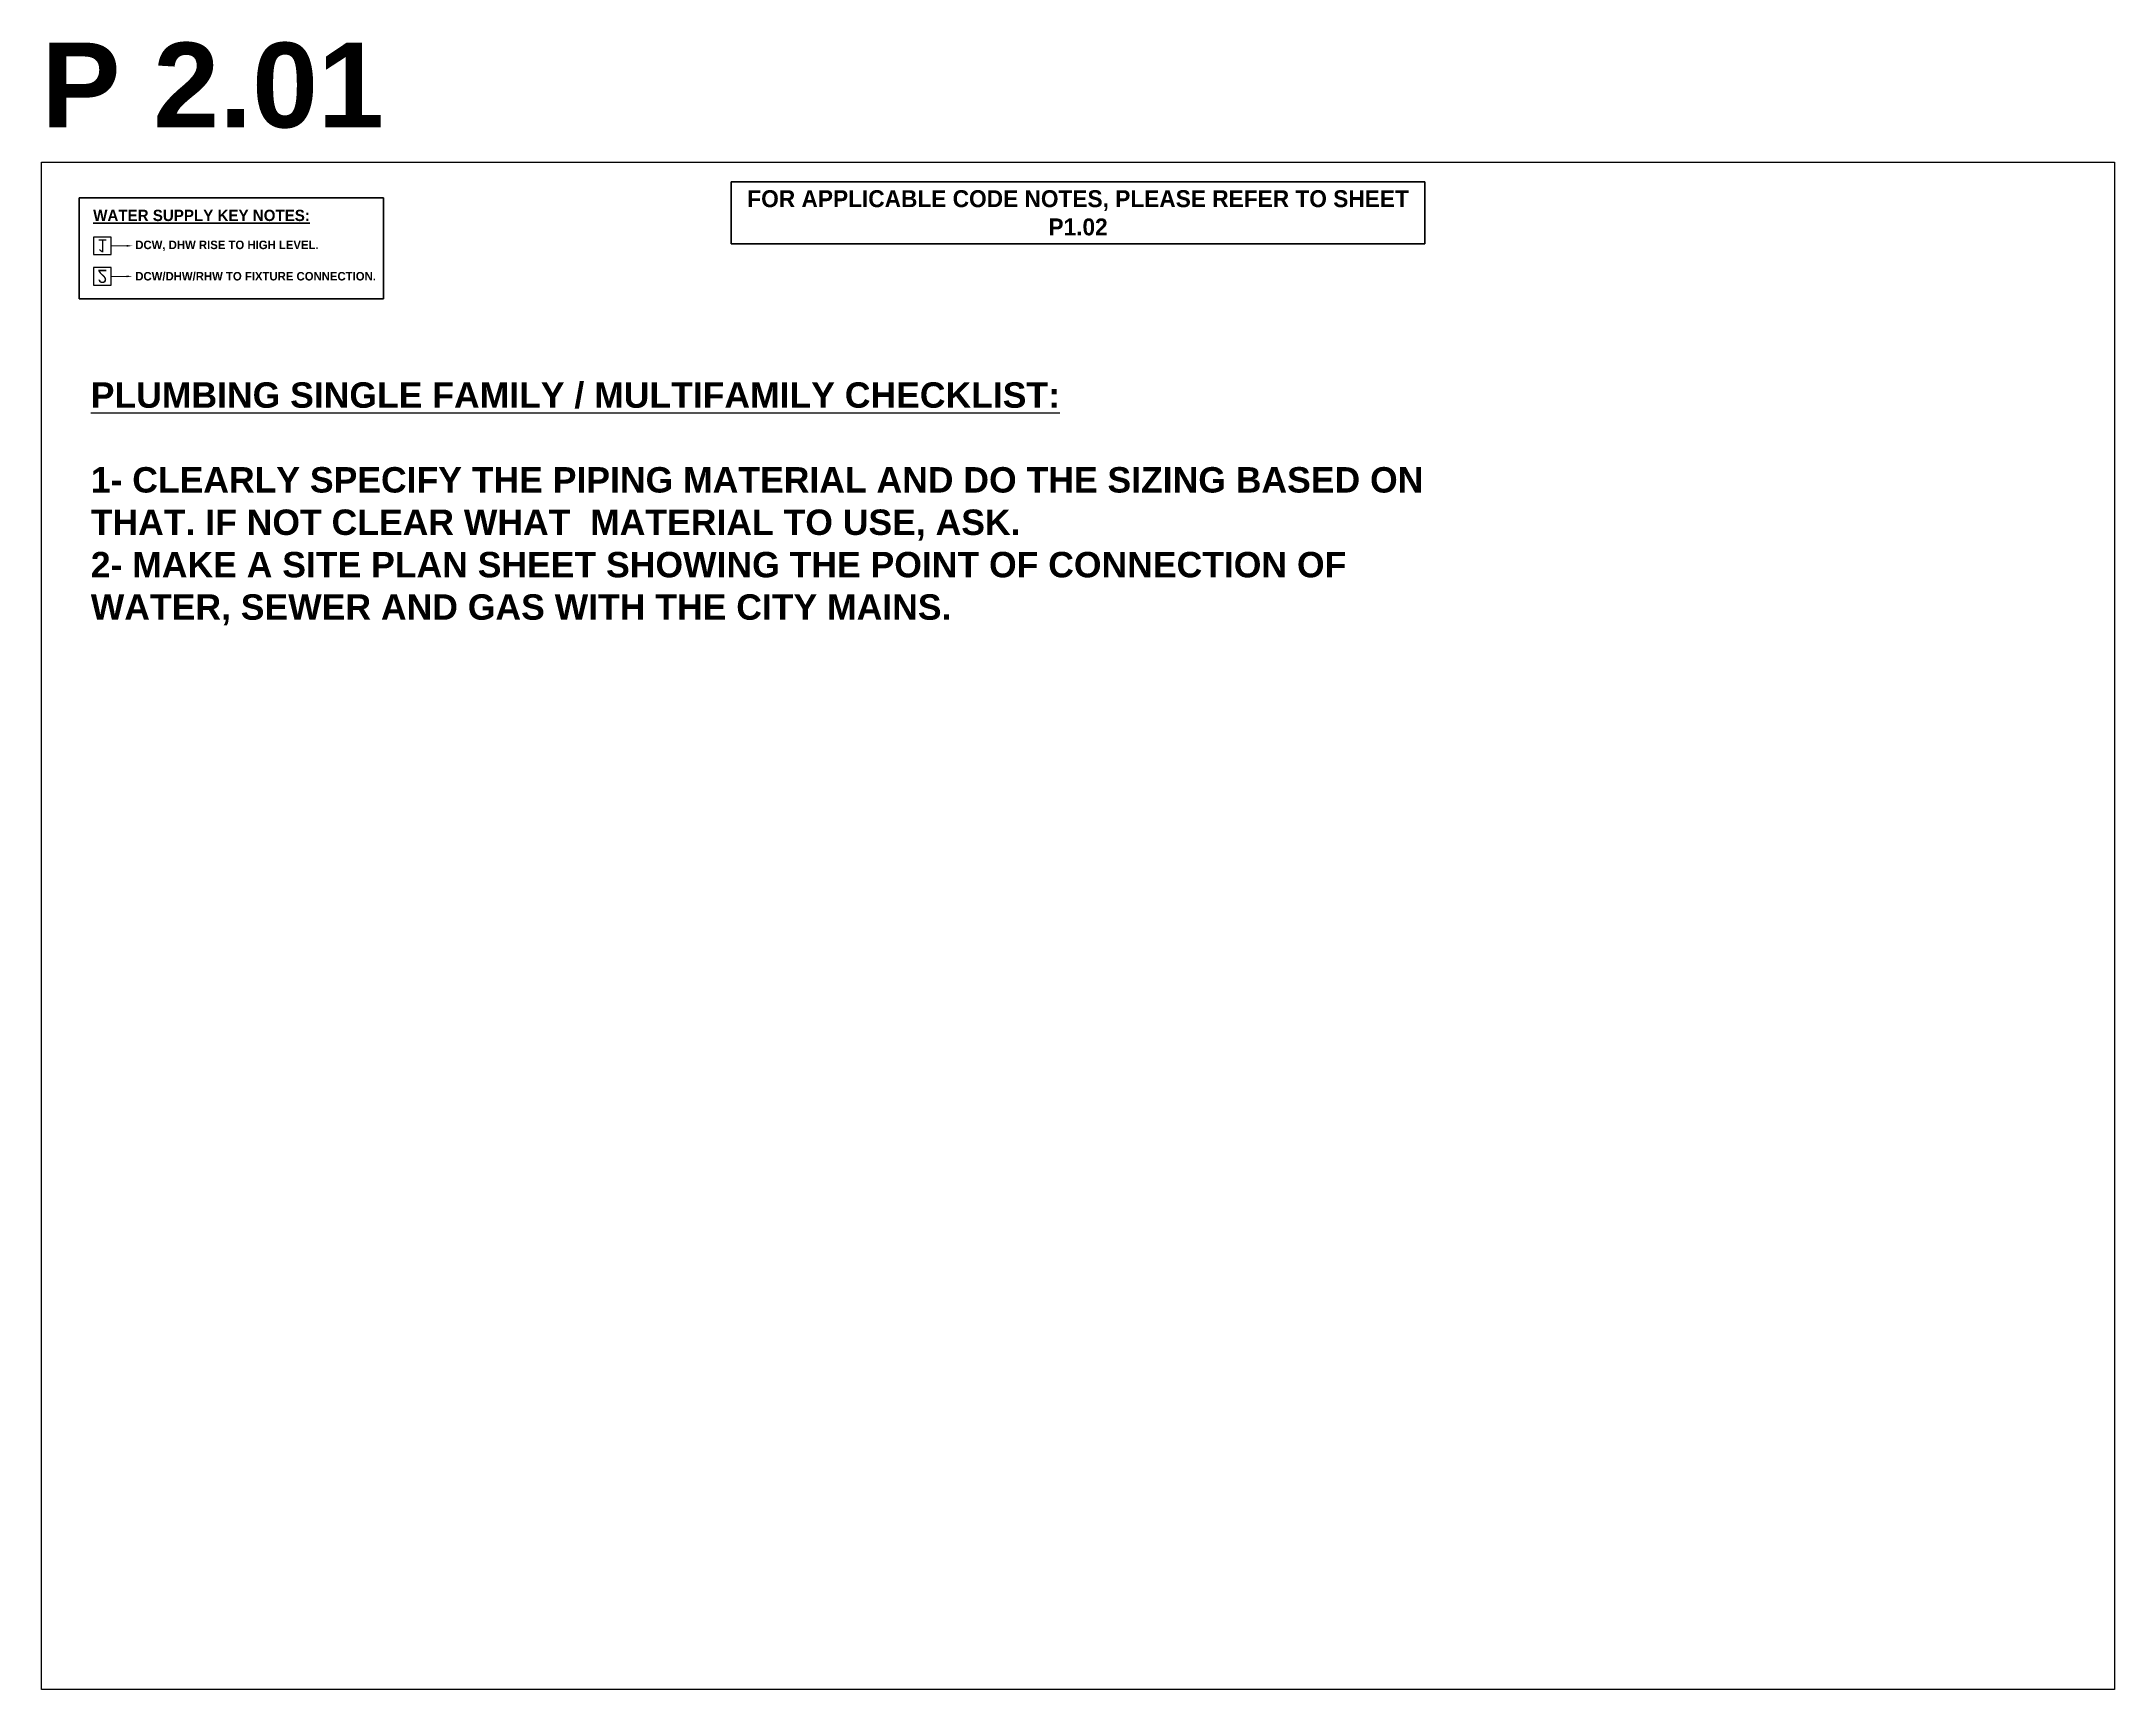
# Model space of a CAD drawing. Header units: inches. Extents: x 2025 to 34930, y -6955 to 4650.
# Drawn here: x 9978 to 11445, y -1678 to -511 of the extents above; entities that cross this region are included whole.
import ezdxf
from ezdxf import colors
from ezdxf.entities.mleader import LeaderData, LeaderLine
from ezdxf.enums import TextEntityAlignment as Align
from ezdxf.math import Vec2, Vec3

# ---------------------------------------------------------------- set-up
doc = ezdxf.new("R2010")
doc.units = ezdxf.units.IN
doc.header["$MEASUREMENT"] = 0
doc.layers.get('DEFPOINTS').update_dxf_attribs({"color": 104})
for name, color, linetype, lineweight in [('P-DR-TEXT', 7, 'Continuous', 25), ('P-WS-KEY NOTES', 7, 'Continuous', 18), ('PDF-TEXT', 7, 'Continuous', 35)]:
    doc.layers.add(name, color=color, linetype=linetype, lineweight=lineweight)
doc.styles.add('BOO', font='GOTHIC.TTF', dxfattribs={"height": 6})
doc.styles.add('PDF Arial', font='arial.ttf')
doc.styles.add('PDF Arial Bold', font='arialbd.ttf')
doc.styles.get("Standard").update_dxf_attribs({"font": 'arial.ttf'})

msp = doc.modelspace()

# ---------------------------------------------------------------- texts
at = {"layer": 'DEFPOINTS', "insert": (9977.6, -512.2), "char_height": 60, "attachment_point": 1, "style": 'PDF Arial'}
msp.add_mtext('{\\fArial|b1|i0|c0|p34;P 2.01}', dxfattribs=at)
at = {"layer": 'DEFPOINTS', "insert": (10012.5, -752.6), "char_height": 18, "width": 966.223, "attachment_point": 1, "style": 'PDF Arial'}
msp.add_mtext('{\\fArial|b1|i0|c0|p34;\\LPLUMBING SINGLE FAMILY / MULTIFAMILY CHECKLIST:\\l\\P\\P1- CLEARLY SPECIFY THE PIPING MATERIAL AND DO THE SIZING BASED ON THAT. IF NOT CLEAR WHAT  MATERIAL TO USE, ASK.\\P2- MAKE A SITE PLAN SHEET SHOWING THE POINT OF CONNECTION OF WATER, SEWER AND GAS WITH THE CITY MAINS.}', dxfattribs=at)
at = {"layer": 'PDF-TEXT', "insert": (10711.1, -632.7), "char_height": 12, "width": 478.864, "attachment_point": 5, "style": 'PDF Arial Bold', "bg_fill": 16, "box_fill_scale": 1.5, "bg_fill_color": 256, "bg_fill_transparency": 0}
msp.add_mtext('{\\fCentury Gothic|b1|i0|c0|p34;FOR APPLICABLE CODE NOTES, PLEASE REFER TO SHEET P1.02}', dxfattribs=at)
at = {"layer": 'PDF-TEXT', "attachment_point": 4, "style": 'BOO'}
for s, insert, char_height, width in [('{\\fCentury Gothic|b1|i0|c0|p34;\\LWATER SUPPLY KEY NOTES:}', (10014.2, -634.5), 8, 183.318), ('{\\fCentury Gothic|b1|i0|c0|p34;DCW, DHW RISE TO HIGH LEVEL.}', (10044, -656), 6, 123.821), ('{\\fCentury Gothic|b1|i0|c0|p34;DCW/DHW/RHW TO FIXTURE CONNECTION.}', (10044, -677.6), 6, 169.924)]:
    msp.add_mtext(s, dxfattribs=dict(at, insert=insert, char_height=char_height, width=width))

# ---------------------------------------------------------------- blocks, each defined once
blk = doc.blocks.new('Cf7961745')
at = {"color": 106, "transparency": 16777216}
blk.add_lwpolyline([(4, -4), (-4, -4), (-4, 4), (4, 4)], close=True, dxfattribs=at)
at = {"layer": 'P-DR-TEXT', "transparency": 16777216, "style": 'BOO'}
blk.add_attdef('?', text='', height=6, dxfattribs=at).set_placement((0, 0), align=Align.MIDDLE_CENTER)

# ---------------------------------------------------------------- linework, layer by layer
at = {"layer": 'DEFPOINTS'}
msp.add_lwpolyline([(9977.6, -596.7), (11444.5, -596.7), (11444.5, -1677.8), (9977.6, -1677.8)], close=True, dxfattribs=at)
at = {"layer": 'PDF-TEXT'}
for p, q in [((10004.3, -621.9), (10219.7, -621.9)), ((10004.3, -693.4), (10004.3, -621.9)), ((10219.7, -621.9), (10219.7, -693.4)), ((10219.7, -693.4), (10004.3, -693.4))]:
    msp.add_line(p, q, dxfattribs=at)

msp.set_redraw_order([(e.dxf.handle, doc.entitydb.next_handle()) for e in msp.query("TEXT MTEXT ATTDEF DIMENSION ARC_DIMENSION")])  # texts and dimensions are drawn at this point

# ---------------------------------------------------------------- leaders
at = {"layer": 'P-WS-KEY NOTES'}
ml = msp.add_multileader_block('Standard', dxfattribs=at)
ml.set_content('Cf7961745', color=256, scale=-1.546058)
ml.set_attribute('?', '1', width=0)
ml.set_leader_properties(color=45, linetype='ByLayer', lineweight=-1)
ml.build(insert=Vec2(0, 0))
ml.multileader.update_dxf_attribs({"dogleg_length": 0.1})
ctx = ml.context
ctx.base_point, ctx.char_height, ctx.landing_gap_size, ctx.plane_origin = Vec3(10014.5, -656), 3.2, 0.533, Vec3(10052.8, -614.2)
notes = []
notes.append((ctx, [(0, (1, 1, 0), (10031, -656), (-1, 0), 4.06, [(0, [(10041.9, -656)], 0, [])])]))
ctx.block.insert, ctx.block.rotation, ctx.block.scale = Vec3(10020.7, -656), 3.141593, Vec3(-1.546058, 1.546058, 1.546058)
ml = msp.add_multileader_block('Standard', dxfattribs=at)
ml.set_content('Cf7961745', color=256, scale=-1.546058)
ml.set_attribute('?', '2', width=0)
ml.set_leader_properties(color=45, linetype='ByLayer', lineweight=-1)
ml.build(insert=Vec2(0, 0))
ml.multileader.update_dxf_attribs({"dogleg_length": 0.1})
ctx = ml.context
ctx.base_point, ctx.char_height, ctx.landing_gap_size, ctx.plane_origin = Vec3(10014.5, -677.6), 3.2, 0.533, Vec3(10052.8, -635.8)
notes.append((ctx, [(0, (1, 1, 0), (10031, -677.6), (-1, 0), 4.06, [(0, [(10041.9, -677.6)], 0, [])])]))
ctx.block.insert, ctx.block.rotation, ctx.block.scale = Vec3(10020.7, -677.6), 3.141593, Vec3(-1.546058, 1.546058, 1.546058)
for ctx, leaders in notes:
    for number, flags, end, landing, length, lines in leaders:
        leader = LeaderData()
        leader.index, (leader.has_last_leader_line, leader.has_dogleg_vector, leader.attachment_direction) = number, flags
        leader.last_leader_point, leader.dogleg_vector, leader.dogleg_length = Vec3(end), Vec3(landing), length
        for number, points, colour, breaks in lines:
            line = LeaderLine()
            line.index, line.vertices, line.color, line.breaks = number, Vec3.list(points), colors.encode_raw_color(colour), breaks
            leader.lines.append(line)
        ctx.leaders.append(leader)

doc.saveas('drawing.dxf')
